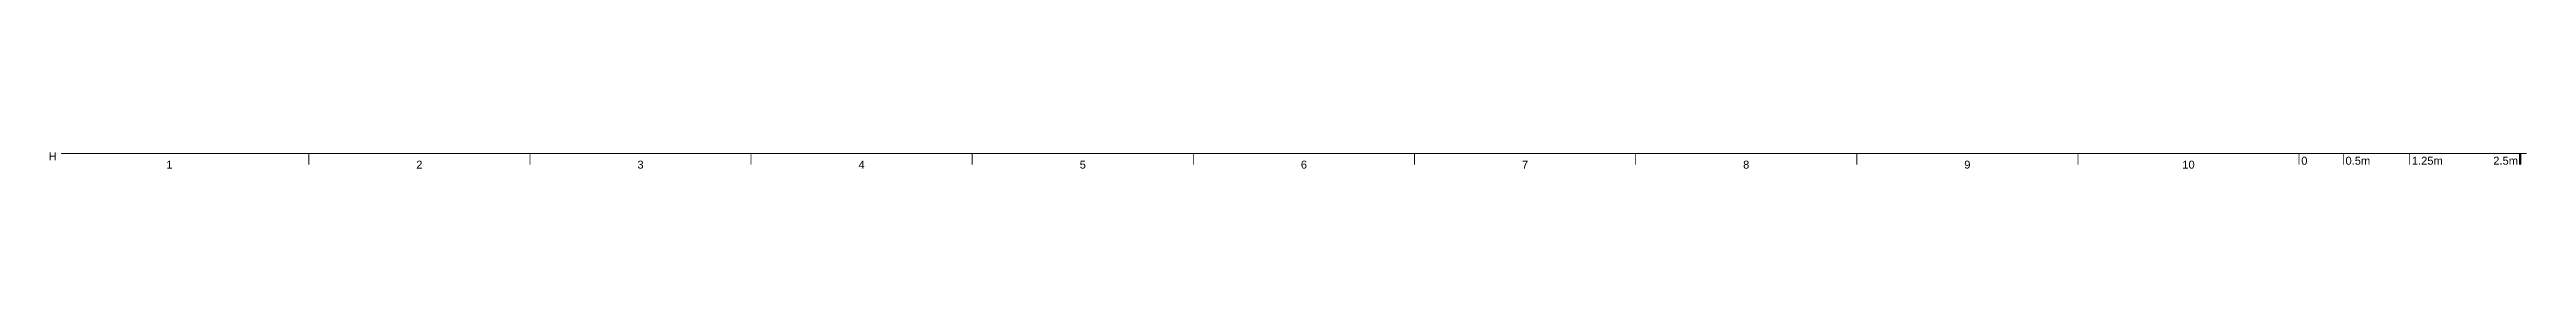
# Paper-space layout 'A710' of a CAD drawing. Header units: centimetres. Extents: x 1317 to 12855, y 80 to 835.
# Drawn here: x 1317 to 1877, y 430 to 434 of the extents above; entities that cross this region are included whole.
import ezdxf
from ezdxf.enums import TextEntityAlignment as Align

# ---------------------------------------------------------------- set-up
doc = ezdxf.new("R2010")
doc.units = ezdxf.units.CM
doc.layers.add('G-ANNO-TEXT', color=3, linetype='Continuous', lineweight=18)
doc.layers.add('G-ANNO-TTLB', color=3, linetype='Continuous', lineweight=18)
doc.styles.add('ARIAL', font='arial.ttf')
doc.styles.add('E-ARIAL', font='arial.ttf')

psp = doc.layouts.new('A710')

# ---------------------------------------------------------------- texts
at = {"layer": 'G-ANNO-TEXT', "style": 'ARIAL'}
for s, p in [('H', (1317.8251, 433.3185)), ('1', (1344.2312, 431.4111)), ('2', (1400.7394, 431.4111)), ('3', (1450.7394, 431.4111)), ('4', (1500.7394, 431.4111)), ('5', (1550.7394, 431.4111)), ('6', (1600.7394, 431.4111)), ('7', (1650.7394, 431.4111)), ('8', (1700.7394, 431.4111)), ('9', (1750.7394, 431.4111)), ('10', (1800.7394, 431.4111))]:
    psp.add_text(s, height=1.8, dxfattribs=at).set_placement(p, align=Align.MIDDLE_CENTER)

# ---------------------------------------------------------------- blocks, each defined once
blk = doc.blocks.new('*U37')
at = {"layer": 'G-ANNO-TTLB'}
for points, const_width in [([(0, -2.5), (0, 0)], 0.18), ([(10, 0), (10, -2.5)], 0.18), ([(25, 0), (25, -2.5)], 0.18), ([(50, 0), (50, -2.5)], 0.48)]:
    blk.add_lwpolyline(points, dxfattribs=dict(at, const_width=const_width))
at = {"layer": 'G-ANNO-TEXT', "style": 'E-ARIAL'}
blk.add_text('0', height=1.8, dxfattribs=at).set_placement((1.2, -0.7), align=Align.TOP_CENTER)
for s, p in [('0.5m', (10.5, -2.5)), ('1.25m', (25.5, -2.5))]:
    blk.add_text(s, height=1.8, dxfattribs=at).set_placement(p)
blk.add_text('2.5m', height=1.8, dxfattribs=at).set_placement((49.5, -2.5), align=Align.RIGHT)

# ---------------------------------------------------------------- linework, layer by layer
at = {"layer": 'G-ANNO-TTLB'}
psp.add_line((1319.7394, 433.9027), (1877.1533, 433.9027), dxfattribs=at)
at = {"layer": 'G-ANNO-TTLB', "const_width": 0.18, "flags": 128}
for points in [[(1375.7394, 433.9027), (1375.7394, 431.4027)], [(1425.7394, 433.9027), (1425.7394, 431.4027)], [(1475.7394, 433.9027), (1475.7394, 431.4027)], [(1525.7394, 433.9027), (1525.7394, 431.4027)], [(1575.7394, 433.9027), (1575.7394, 431.4027)], [(1625.7394, 433.9027), (1625.7394, 431.4027)], [(1675.7394, 433.9027), (1675.7394, 431.4027)], [(1725.7394, 433.9027), (1725.7394, 431.4027)], [(1775.7394, 433.9027), (1775.7394, 431.4027)], [(1825.7394, 433.9027), (1825.7394, 431.4027)], [(1875.7394, 433.9027), (1875.7394, 431.4027)]]:
    psp.add_lwpolyline(points, dxfattribs=at)

# ---------------------------------------------------------------- block references
psp.add_blockref('*U37', (1825.7394, 433.9027))

psp.set_redraw_order([(e.dxf.handle, doc.entitydb.next_handle()) for e in psp.query("TEXT MTEXT ATTDEF DIMENSION ARC_DIMENSION")])  # texts and dimensions are drawn at this point

doc.saveas('drawing.dxf')
